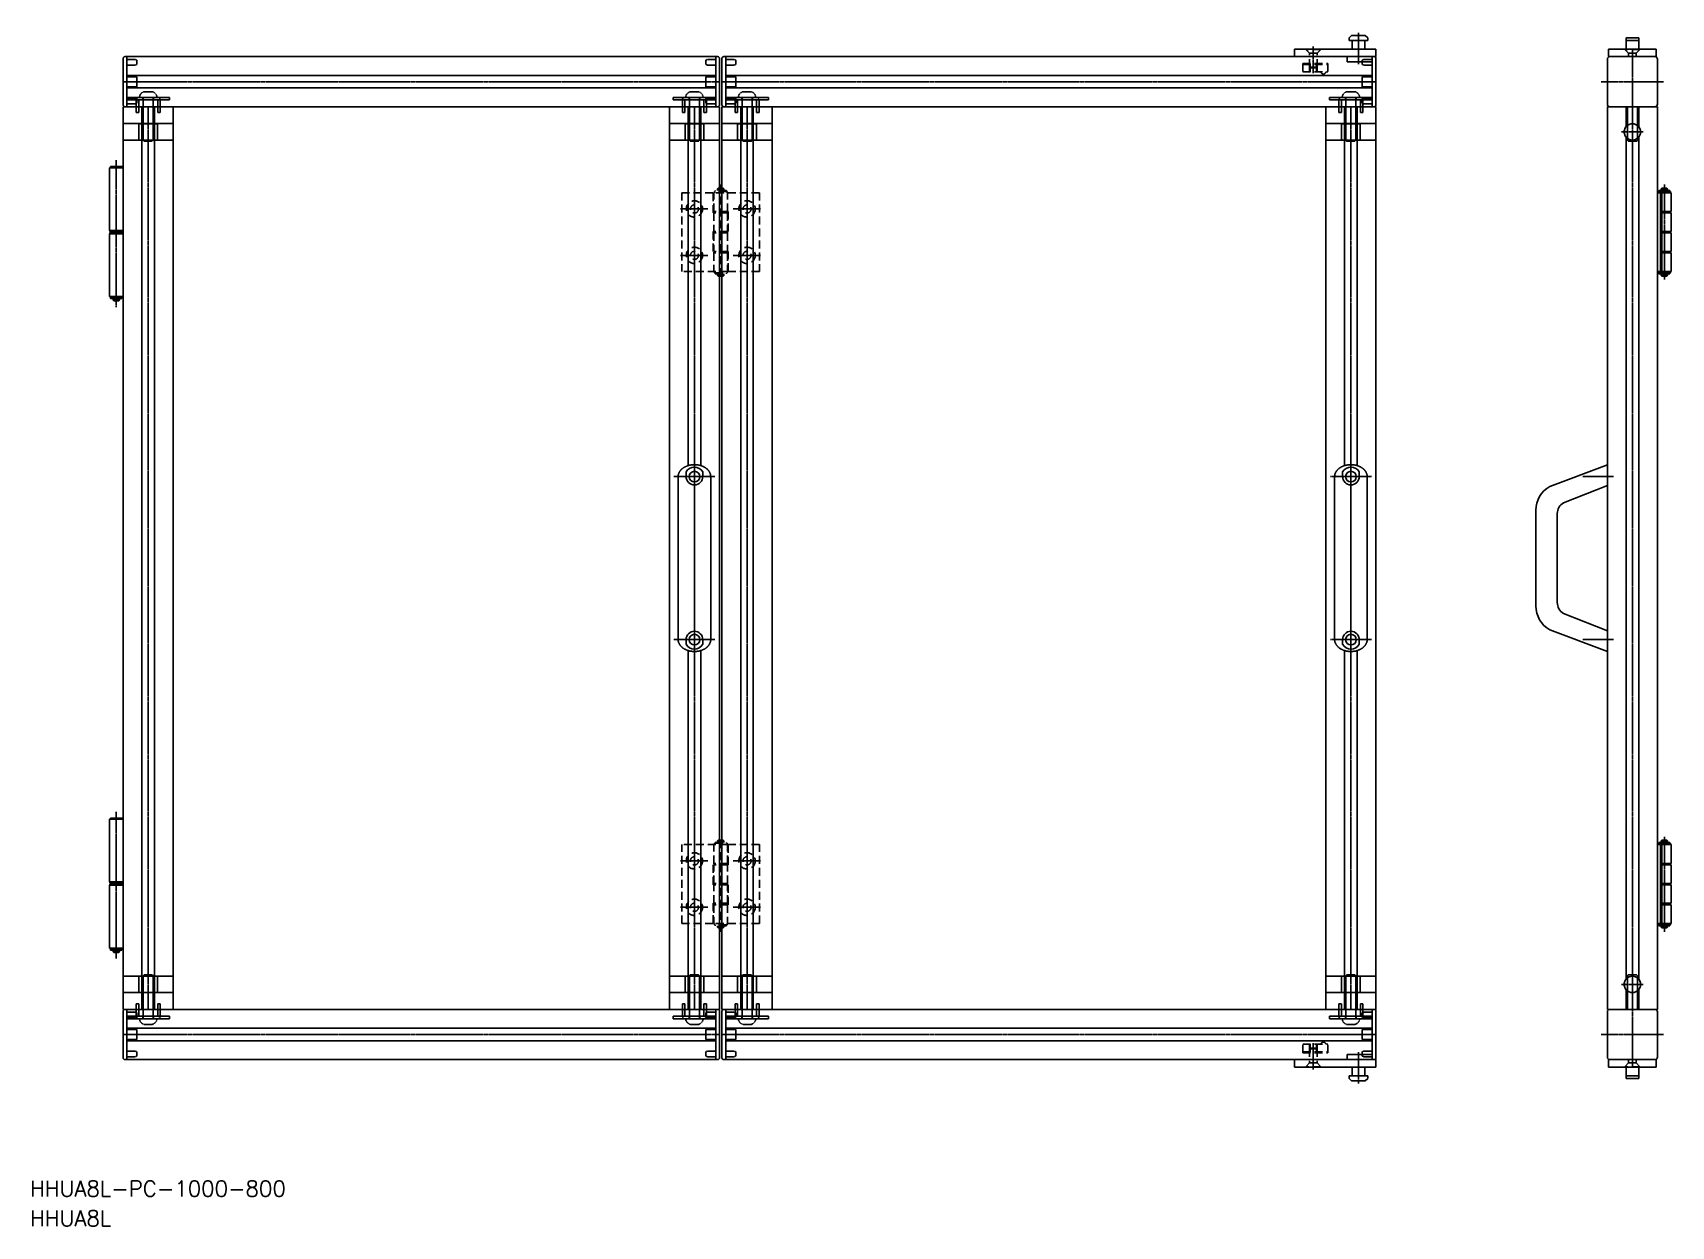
# Model space of a CAD drawing. Extents: x 15 to 1323, y 24 to 976.
import ezdxf

# ---------------------------------------------------------------- set-up
doc = ezdxf.new("R2010")
doc.units = 0
for name, pattern in [('CENTER', [2, 1.25, -0.25, 0.25, -0.25]), ('DASHED', [0.75, 0.5, -0.25]), ('HIDDEN', [9.525, 6.35, -3.175])]:
    doc.linetypes.add(name, pattern=pattern)
doc.layers.get('0').update_dxf_attribs({"linetype": 'CONTINUOUS'})
doc.layers.add('CENTER', color=1, linetype='CENTER')
doc.styles.get("Standard").update_dxf_attribs({"font": 'txt.shx', "bigfont": 'extfont2.shx'})

msp = doc.modelspace()

# ---------------------------------------------------------------- texts
at = {"color": 7, "linetype": 'CONTINUOUS'}
for s, p in [('HHUA8L-PC-1000-800', (12.6, 47.7)), ('HHUA8L', (12.6, 24))]:
    msp.add_text(s, height=12.5, dxfattribs=at).set_placement(p)

# ---------------------------------------------------------------- linework, layer by layer
at = {"color": 7, "linetype": 'CONTINUOUS'}
for p, q in [((1067.4, 973.9), (1065.4, 971.9)), ((1065.4, 969.9), (1065.4, 971.9)), ((1065.4, 969.9), (1067.9, 969.9)), ((1078.4, 973.9), (1067.4, 973.9)), ((1067.9, 962.9), (1067.9, 969.9)), ((1077.9, 962.9), (1077.9, 969.9)), ((1077.9, 969.9), (1080.4, 969.9)), ((1078.4, 973.9), (1080.4, 971.9)), ((1080.4, 969.9), (1080.4, 971.9)), ((1286.6, 971.9), (1296.6, 971.9)), ((1286.6, 962.9), (1286.6, 971.9)), ((1286.6, 969.9), (1296.6, 969.9)), ((1296.6, 962.9), (1296.6, 971.9)), ((86.9, 918.4), (86.9, 955.4)), ((89.9, 956.9), (88.4, 956.9)), ((559.9, 956.9), (89.9, 956.9)), ((89.9, 956.9), (89.9, 916.9)), ((89.9, 916.9), (89.9, 956.9)), ((559.9, 916.9), (559.9, 956.9)), ((559.9, 956.9), (561.4, 956.9)), ((559.9, 916.9), (559.9, 956.9)), ((562.9, 918.4), (562.9, 955.4)), ((564.9, 918.4), (564.9, 955.4)), ((567.9, 956.9), (566.4, 956.9)), ((1083.9, 956.9), (567.9, 956.9)), ((567.9, 956.9), (567.9, 916.9)), ((567.9, 916.9), (567.9, 956.9)), ((1021.9, 962.9), (1086.9, 962.9)), ((1021.9, 962.9), (1021.9, 956.9)), ((1086.9, 956.9), (1021.9, 956.9)), ((1081.9, 962.9), (1073.9, 962.9)), ((1080.4, 962.9), (1075.4, 962.9)), ((1083.9, 916.9), (1083.9, 956.9)), ((1083.9, 956.9), (1085.4, 956.9)), ((1083.9, 916.9), (1083.9, 956.9)), ((1086.9, 962.9), (1086.9, 956.9)), ((1086.9, 918.4), (1086.9, 955.4)), ((1271.6, 954.9), (1271.6, 918.9)), ((1272.6, 956.9), (1272.6, 962.9)), ((1272.6, 962.9), (1310.6, 962.9)), ((1272.6, 956.9), (1310.6, 956.9)), ((1273.6, 956.9), (1309.6, 956.9)), ((1310.6, 956.9), (1310.6, 962.9)), ((1311.6, 954.9), (1311.6, 918.9)), ((89.9, 941.9), (559.9, 941.9)), ((567.9, 941.9), (1083.9, 941.9)), ((89.9, 931.9), (559.9, 931.9)), ((567.9, 931.9), (1083.9, 931.9)), ((86.9, 916.9), (86.9, 196.9)), ((126.9, 916.9), (86.9, 916.9)), ((89.9, 916.9), (88.4, 916.9)), ((89.9, 916.9), (559.9, 916.9)), ((101.9, 196.9), (101.9, 916.9)), ((111.9, 196.9), (111.9, 916.9)), ((126.9, 196.9), (126.9, 916.9)), ((522.9, 916.9), (522.9, 196.9)), ((562.9, 916.9), (522.9, 916.9)), ((537.9, 630.7), (537.9, 916.9)), ((547.9, 630.7), (547.9, 916.9)), ((559.9, 916.9), (561.4, 916.9)), ((562.9, 196.9), (562.9, 916.9)), ((564.9, 916.9), (564.9, 196.9)), ((604.9, 916.9), (564.9, 916.9)), ((567.9, 916.9), (566.4, 916.9)), ((567.9, 916.9), (1083.9, 916.9)), ((579.9, 196.9), (579.9, 916.9)), ((589.9, 196.9), (589.9, 916.9)), ((604.9, 196.9), (604.9, 916.9)), ((1046.9, 916.9), (1046.9, 196.9)), ((1086.9, 916.9), (1046.9, 916.9)), ((1061.9, 630.7), (1061.9, 916.9)), ((1071.9, 630.7), (1071.9, 916.9)), ((1083.9, 916.9), (1085.4, 916.9)), ((1086.9, 196.9), (1086.9, 916.9)), ((1271.6, 916.9), (1271.6, 196.9)), ((1311.6, 916.9), (1271.6, 916.9)), ((1273.6, 916.9), (1309.6, 916.9)), ((1286.6, 901.2), (1286.6, 916.9)), ((1296.6, 901.2), (1296.6, 916.9)), ((1311.6, 196.9), (1311.6, 916.9)), ((1286.6, 221.2), (1286.6, 892.7)), ((1296.6, 221.2), (1296.6, 892.7)), ((86.9, 868.3), (75.9, 868.3)), ((75.9, 868.3), (75.9, 818.3)), ((76.7, 868.3), (76.7, 869.3)), ((76.7, 869.3), (81.3, 869.3)), ((78.6, 869.3), (78.6, 868.3)), ((81.3, 868.3), (81.3, 869.3)), ((81.5, 868.3), (81.5, 869.3)), ((86.2, 869.3), (81.5, 869.3)), ((84.2, 869.3), (84.2, 868.3)), ((86.2, 868.3), (86.2, 869.3)), ((86.9, 868.3), (86.9, 818.3)), ((1321.6, 850.1), (1312.6, 850.1)), ((1312.6, 849.5), (1312.6, 850.1)), ((1315.1, 851.9), (1314.6, 851.4)), ((1314.6, 851.4), (1319.6, 851.4)), ((1314.6, 851.4), (1314.6, 850.1)), ((1315.1, 851.9), (1319.1, 851.9)), ((1319.1, 851.9), (1319.6, 851.4)), ((1319.6, 851.4), (1319.6, 850.1)), ((1321.6, 849.5), (1321.6, 850.1)), ((1322.6, 848.4), (1311.6, 848.4)), ((1311.6, 848.4), (1311.6, 785.4)), ((1322.1, 849.4), (1312.1, 849.4)), ((1312.1, 849.4), (1312.1, 848.4)), ((1321.6, 849.5), (1312.6, 849.5)), ((1314.1, 848.4), (1314.1, 785.4)), ((1315.1, 848.4), (1315.1, 785.4)), ((1322.1, 849.4), (1322.1, 848.4)), ((1322.6, 833.4), (1322.6, 848.4)), ((1322.6, 833.4), (1315.1, 833.4)), ((1322.1, 833.2), (1315.1, 833.2)), ((1322.6, 832.2), (1315.1, 832.2)), ((1322.1, 832.2), (1322.1, 833.2)), ((1322.6, 832.2), (1322.6, 817.4)), ((86.9, 818.3), (75.9, 818.3)), ((75.9, 815.6), (75.9, 765.6)), ((86.9, 815.6), (75.9, 815.6)), ((76.4, 818.3), (76.4, 817.3)), ((76.4, 817.3), (86.4, 817.3)), ((76.4, 816.6), (76.4, 815.6)), ((81.3, 816.6), (76.4, 816.6)), ((76.9, 817.3), (76.9, 816.7)), ((76.9, 817.3), (85.9, 817.3)), ((85.9, 816.7), (76.9, 816.7)), ((81.3, 818.3), (81.3, 817.3)), ((81.3, 816.6), (81.3, 815.6)), ((81.5, 818.3), (81.5, 817.3)), ((86.4, 816.6), (81.5, 816.6)), ((81.5, 816.6), (81.5, 815.6)), ((85.9, 817.3), (85.9, 816.7)), ((86.4, 818.3), (86.4, 817.3)), ((86.4, 816.6), (86.4, 815.6)), ((86.9, 815.6), (86.9, 765.6)), ((1322.6, 817.4), (1315.1, 817.4)), ((1322.6, 816.4), (1315.1, 816.4)), ((1322.1, 817.4), (1322.1, 816.4)), ((1322.6, 816.4), (1322.6, 801.6)), ((1322.6, 801.6), (1315.1, 801.6)), ((1322.1, 800.6), (1315.1, 800.6)), ((1322.6, 800.4), (1315.1, 800.4)), ((1322.1, 801.6), (1322.1, 800.6)), ((1322.6, 800.4), (1322.6, 785.4)), ((1322.6, 785.4), (1311.6, 785.4)), ((1312.1, 784.4), (1312.1, 785.4)), ((1322.1, 784.4), (1322.1, 785.4)), ((1312.1, 784.4), (1322.1, 784.4)), ((1312.6, 784.3), (1321.6, 784.3)), ((1312.6, 784.3), (1312.6, 783.7)), ((1312.6, 783.7), (1321.6, 783.7)), ((1314.6, 782.4), (1314.6, 783.7)), ((1315.1, 781.9), (1314.6, 782.4)), ((1319.6, 782.4), (1314.6, 782.4)), ((1319.1, 781.9), (1315.1, 781.9)), ((1319.1, 781.9), (1319.6, 782.4)), ((1319.6, 782.4), (1319.6, 783.7)), ((1321.6, 784.3), (1321.6, 783.7)), ((86.9, 765.6), (75.9, 765.6)), ((76.7, 765.6), (76.7, 764.6)), ((76.7, 764.6), (81.3, 764.6)), ((76.9, 764.5), (76.9, 763.9)), ((85.9, 764.5), (76.9, 764.5)), ((85.9, 763.9), (76.9, 763.9)), ((78.6, 764.6), (78.6, 765.6)), ((78.9, 763.9), (78.9, 762.6)), ((78.9, 762.6), (79.4, 762.1)), ((83.9, 762.6), (78.9, 762.6)), ((83.4, 762.1), (79.4, 762.1)), ((81.3, 765.6), (81.3, 764.6)), ((81.5, 765.6), (81.5, 764.6)), ((86.2, 764.6), (81.5, 764.6)), ((83.4, 762.1), (83.9, 762.6)), ((83.9, 763.9), (83.9, 762.6)), ((84.2, 764.6), (84.2, 765.6)), ((85.9, 764.5), (85.9, 763.9)), ((86.2, 765.6), (86.2, 764.6)), ((1225.6, 614.1), (1271.6, 631.4)), ((1271.6, 614.9), (1271.6, 631.4)), ((529.9, 491.9), (529.9, 621.9)), ((536.3, 621.9), (536.3, 625.6)), ((549.6, 621.9), (549.6, 625.6)), ((555.9, 621.9), (555.9, 491.9)), ((1053.9, 491.9), (1053.9, 621.9)), ((1060.3, 621.9), (1060.3, 625.6)), ((1073.6, 621.9), (1073.6, 625.6)), ((1079.9, 621.9), (1079.9, 491.9)), ((1236.6, 601.1), (1271.6, 614.9)), ((1214.6, 595.1), (1214.6, 518.8)), ((1231.6, 592.4), (1231.6, 521.5)), ((1236.6, 512.8), (1271.6, 498.9)), ((1225.6, 499.8), (1271.6, 482.4)), ((1271.6, 482.4), (1271.6, 498.9)), ((536.3, 491.9), (536.3, 488.2)), ((549.6, 491.9), (549.6, 488.2)), ((1060.3, 491.9), (1060.3, 488.2)), ((1073.6, 491.9), (1073.6, 488.2)), ((537.9, 196.9), (537.9, 483.2)), ((547.9, 196.9), (547.9, 483.2)), ((1061.9, 196.9), (1061.9, 483.2)), ((1071.9, 196.9), (1071.9, 483.2)), ((86.9, 348.6), (75.9, 348.6)), ((75.9, 348.6), (75.9, 298.6)), ((76.7, 348.6), (76.7, 349.6)), ((76.7, 349.6), (81.3, 349.6)), ((78.6, 349.6), (78.6, 348.6)), ((81.3, 348.6), (81.3, 349.6)), ((81.5, 348.6), (81.5, 349.6)), ((86.2, 349.6), (81.5, 349.6)), ((84.2, 349.6), (84.2, 348.6)), ((86.2, 348.6), (86.2, 349.6)), ((86.9, 348.6), (86.9, 298.6)), ((1322.6, 328.4), (1311.6, 328.4)), ((1311.6, 265.4), (1311.6, 328.4)), ((1312.1, 329.4), (1322.1, 329.4)), ((1312.1, 329.4), (1312.1, 328.4)), ((1312.6, 330.1), (1321.6, 330.1)), ((1312.6, 329.5), (1312.6, 330.1)), ((1312.6, 329.5), (1321.6, 329.5)), ((1314.1, 265.4), (1314.1, 328.4)), ((1315.1, 331.9), (1314.6, 331.4)), ((1319.6, 331.4), (1314.6, 331.4)), ((1314.6, 331.4), (1314.6, 330.1)), ((1319.1, 331.9), (1315.1, 331.9)), ((1315.1, 265.4), (1315.1, 328.4)), ((1319.1, 331.9), (1319.6, 331.4)), ((1319.6, 331.4), (1319.6, 330.1)), ((1321.6, 329.5), (1321.6, 330.1)), ((1322.1, 329.4), (1322.1, 328.4)), ((1322.6, 313.4), (1322.6, 328.4)), ((1322.6, 313.4), (1315.1, 313.4)), ((1322.1, 313.2), (1315.1, 313.2)), ((1322.6, 312.2), (1315.1, 312.2)), ((1322.1, 312.2), (1322.1, 313.2)), ((1322.6, 297.4), (1322.6, 312.2)), ((86.9, 298.6), (75.9, 298.6)), ((75.9, 295.9), (75.9, 245.9)), ((86.9, 295.9), (75.9, 295.9)), ((76.4, 298.6), (76.4, 297.6)), ((76.4, 297.6), (86.4, 297.6)), ((76.4, 296.9), (76.4, 295.9)), ((81.3, 296.9), (76.4, 296.9)), ((76.9, 297.6), (76.9, 297)), ((76.9, 297.6), (85.9, 297.6)), ((85.9, 297), (76.9, 297)), ((81.3, 298.6), (81.3, 297.6)), ((81.3, 296.9), (81.3, 295.9)), ((81.5, 298.6), (81.5, 297.6)), ((86.4, 296.9), (81.5, 296.9)), ((81.5, 296.9), (81.5, 295.9)), ((85.9, 297.6), (85.9, 297)), ((86.4, 298.6), (86.4, 297.6)), ((86.4, 296.9), (86.4, 295.9)), ((86.9, 295.9), (86.9, 245.9)), ((1322.6, 297.4), (1315.1, 297.4)), ((1322.6, 296.4), (1315.1, 296.4)), ((1322.1, 296.4), (1322.1, 297.4)), ((1322.6, 281.6), (1322.6, 296.4)), ((1322.6, 281.6), (1315.1, 281.6)), ((1322.1, 280.6), (1315.1, 280.6)), ((1322.6, 280.4), (1315.1, 280.4)), ((1322.1, 281.6), (1322.1, 280.6)), ((1322.6, 280.4), (1322.6, 265.4)), ((1322.6, 265.4), (1311.6, 265.4)), ((1312.1, 264.4), (1312.1, 265.4)), ((1322.1, 264.4), (1312.1, 264.4)), ((1321.6, 264.3), (1312.6, 264.3)), ((1312.6, 264.3), (1312.6, 263.7)), ((1321.6, 263.7), (1312.6, 263.7)), ((1314.6, 262.4), (1314.6, 263.7)), ((1314.6, 262.4), (1319.6, 262.4)), ((1315.1, 261.9), (1314.6, 262.4)), ((1315.1, 261.9), (1319.1, 261.9)), ((1319.1, 261.9), (1319.6, 262.4)), ((1319.6, 262.4), (1319.6, 263.7)), ((1321.6, 264.3), (1321.6, 263.7)), ((1322.1, 264.4), (1322.1, 265.4)), ((86.9, 245.9), (75.9, 245.9)), ((76.7, 245.9), (76.7, 244.9)), ((76.7, 244.9), (81.3, 244.9)), ((76.9, 244.8), (76.9, 244.2)), ((85.9, 244.8), (76.9, 244.8)), ((85.9, 244.2), (76.9, 244.2)), ((78.6, 244.9), (78.6, 245.9)), ((78.9, 244.2), (78.9, 242.9)), ((78.9, 242.9), (79.4, 242.4)), ((83.9, 242.9), (78.9, 242.9)), ((83.4, 242.4), (79.4, 242.4)), ((81.3, 245.9), (81.3, 244.9)), ((81.5, 245.9), (81.5, 244.9)), ((86.2, 244.9), (81.5, 244.9)), ((83.4, 242.4), (83.9, 242.9)), ((83.9, 244.2), (83.9, 242.9)), ((84.2, 244.9), (84.2, 245.9)), ((85.9, 244.8), (85.9, 244.2)), ((86.2, 245.9), (86.2, 244.9)), ((1286.6, 212.7), (1286.6, 196.9)), ((1296.6, 212.7), (1296.6, 196.9)), ((126.9, 196.9), (86.9, 196.9)), ((89.9, 196.9), (88.4, 196.9)), ((89.9, 156.9), (89.9, 196.9)), ((89.9, 196.9), (559.9, 196.9)), ((89.9, 156.9), (89.9, 196.9)), ((562.9, 196.9), (522.9, 196.9)), ((559.9, 196.9), (559.9, 156.9)), ((559.9, 196.9), (561.4, 196.9)), ((559.9, 156.9), (559.9, 196.9)), ((564.9, 196.9), (604.9, 196.9)), ((567.9, 196.9), (566.4, 196.9)), ((567.9, 196.9), (1086.9, 196.9)), ((567.9, 156.9), (567.9, 196.9)), ((567.9, 156.9), (567.9, 196.9)), ((1086.9, 196.9), (1046.9, 196.9)), ((1083.9, 196.9), (1083.9, 156.9)), ((1083.9, 196.9), (1085.4, 196.9)), ((1083.9, 196.9), (1083.9, 156.9)), ((1311.6, 196.9), (1271.6, 196.9)), ((1273.6, 196.9), (1309.6, 196.9)), ((86.9, 158.4), (86.9, 195.4)), ((562.9, 158.4), (562.9, 195.4)), ((564.9, 158.4), (564.9, 195.4)), ((1086.9, 195.4), (1086.9, 158.4)), ((1271.6, 158.9), (1271.6, 194.9)), ((1311.6, 158.9), (1311.6, 194.9)), ((89.9, 181.9), (559.9, 181.9)), ((89.9, 171.9), (559.9, 171.9)), ((567.9, 181.9), (1083.9, 181.9)), ((567.9, 171.9), (1083.9, 171.9)), ((89.9, 156.9), (88.4, 156.9)), ((559.9, 156.9), (89.9, 156.9)), ((559.9, 156.9), (561.4, 156.9)), ((567.9, 156.9), (566.4, 156.9)), ((1086.9, 156.9), (567.9, 156.9)), ((1086.9, 156.9), (1021.9, 156.9)), ((1021.9, 150.9), (1021.9, 156.9)), ((1021.9, 150.9), (1086.9, 150.9)), ((1065.4, 143.9), (1065.4, 141.9)), ((1065.4, 143.9), (1067.9, 143.9)), ((1067.9, 150.9), (1067.9, 143.9)), ((1081.9, 150.9), (1073.9, 150.9)), ((1080.4, 150.9), (1075.4, 150.9)), ((1077.9, 150.9), (1077.9, 143.9)), ((1077.9, 143.9), (1080.4, 143.9)), ((1080.4, 143.9), (1080.4, 141.9)), ((1083.9, 156.9), (1085.4, 156.9)), ((1086.9, 150.9), (1086.9, 156.9)), ((1272.6, 156.9), (1272.6, 150.9)), ((1272.6, 156.9), (1310.6, 156.9)), ((1272.6, 150.9), (1310.6, 150.9)), ((1273.6, 156.9), (1309.6, 156.9)), ((1286.6, 150.9), (1286.6, 141.9)), ((1286.6, 143.9), (1296.6, 143.9)), ((1296.6, 150.9), (1296.6, 141.9)), ((1310.6, 156.9), (1310.6, 150.9)), ((1067.4, 139.9), (1065.4, 141.9)), ((1078.4, 139.9), (1067.4, 139.9)), ((1078.4, 139.9), (1080.4, 141.9)), ((1286.6, 141.9), (1296.6, 141.9))]:
    msp.add_line(p, q, dxfattribs=at)
at = {"color": 3, "linetype": 'DASHED'}
for p, q in [((1077.9, 969.9), (1067.9, 969.9)), ((1063.9, 952.9), (1063.9, 956.9)), ((1083.9, 952.9), (1083.9, 956.9)), ((96.4, 954.7), (89.9, 954.7)), ((96.4, 950.2), (89.9, 950.2)), ((97.9, 954.2), (96.4, 954.7)), ((96.4, 950.2), (97.9, 950.7)), ((97.9, 950.7), (97.9, 954.2)), ((551.9, 954.2), (553.4, 954.7)), ((551.9, 950.7), (551.9, 954.2)), ((553.4, 950.2), (551.9, 950.7)), ((553.4, 954.7), (559.9, 954.7)), ((553.4, 950.2), (559.9, 950.2)), ((574.4, 954.7), (567.9, 954.7)), ((574.4, 950.2), (567.9, 950.2)), ((575.9, 954.2), (574.4, 954.7)), ((574.4, 950.2), (575.9, 950.7)), ((575.9, 950.7), (575.9, 954.2)), ((1063.9, 952.9), (1083.9, 952.9)), ((1075.9, 954.2), (1077.4, 954.7)), ((1075.9, 950.7), (1075.9, 954.2)), ((1077.4, 950.2), (1075.9, 950.7)), ((1077.4, 954.7), (1083.9, 954.7)), ((1077.4, 950.2), (1083.9, 950.2)), ((97.9, 940.9), (89.9, 940.9)), ((97.9, 932.9), (89.9, 932.9)), ((97.9, 932.9), (97.9, 940.9)), ((110.4, 928.8), (103.4, 928.8)), ((546.4, 928.8), (539.4, 928.8)), ((551.9, 940.9), (559.9, 940.9)), ((551.9, 932.9), (551.9, 940.9)), ((551.9, 932.9), (559.9, 932.9)), ((575.9, 940.9), (567.9, 940.9)), ((575.9, 932.9), (567.9, 932.9)), ((575.9, 932.9), (575.9, 940.9)), ((588.4, 928.8), (581.4, 928.8)), ((1070.4, 928.8), (1063.4, 928.8)), ((1075.9, 940.9), (1083.9, 940.9)), ((1075.9, 932.9), (1075.9, 940.9)), ((1075.9, 932.9), (1083.9, 932.9)), ((89.9, 924.4), (89.9, 922.4)), ((89.9, 924.4), (99.3, 924.4)), ((96.4, 923.7), (89.9, 923.7)), ((89.9, 922.4), (123.9, 922.4)), ((96.4, 919.2), (89.9, 919.2)), ((97.9, 923.2), (96.4, 923.7)), ((96.4, 919.2), (97.9, 919.7)), ((97.3, 912.4), (97.3, 922.4)), ((97.9, 919.7), (97.9, 923.2)), ((114.5, 924.4), (99.3, 924.4)), ((99.3, 912.4), (99.3, 922.4)), ((102.3, 924.4), (99.9, 924.4)), ((111.5, 924.4), (102.3, 924.4)), ((102.7, 922.4), (102.7, 924.4)), ((102.9, 923.8), (102.9, 890.1)), ((110.9, 923.8), (110.9, 890.1)), ((111.2, 922.4), (111.2, 924.4)), ((113.9, 924.4), (111.5, 924.4)), ((123.9, 924.4), (114.5, 924.4)), ((114.5, 912.4), (114.5, 922.4)), ((116.5, 912.4), (116.5, 922.4)), ((123.9, 922.4), (123.9, 924.4)), ((525.9, 924.4), (525.9, 922.4)), ((525.9, 924.4), (535.3, 924.4)), ((525.9, 922.4), (559.9, 922.4)), ((533.3, 912.4), (533.3, 922.4)), ((550.5, 924.4), (535.3, 924.4)), ((535.3, 912.4), (535.3, 922.4)), ((538.3, 924.4), (535.9, 924.4)), ((547.5, 924.4), (538.3, 924.4)), ((538.7, 922.4), (538.7, 924.4)), ((538.9, 923.8), (538.9, 890.1)), ((546.9, 923.8), (546.9, 890.1)), ((547.2, 922.4), (547.2, 924.4)), ((549.9, 924.4), (547.5, 924.4)), ((559.9, 924.4), (550.5, 924.4)), ((550.5, 912.4), (550.5, 922.4)), ((551.9, 923.2), (553.4, 923.7)), ((551.9, 919.7), (551.9, 923.2)), ((553.4, 919.2), (551.9, 919.7)), ((552.5, 912.4), (552.5, 922.4)), ((553.4, 923.7), (559.9, 923.7)), ((553.4, 919.2), (559.9, 919.2)), ((559.9, 922.4), (559.9, 924.4)), ((567.9, 924.4), (567.9, 922.4)), ((567.9, 924.4), (577.3, 924.4)), ((574.4, 923.7), (567.9, 923.7)), ((567.9, 922.4), (601.9, 922.4)), ((574.4, 919.2), (567.9, 919.2)), ((575.9, 923.2), (574.4, 923.7)), ((574.4, 919.2), (575.9, 919.7)), ((575.3, 912.4), (575.3, 922.4)), ((575.9, 919.7), (575.9, 923.2)), ((592.5, 924.4), (577.3, 924.4)), ((577.3, 912.4), (577.3, 922.4)), ((580.3, 924.4), (577.9, 924.4)), ((589.5, 924.4), (580.3, 924.4)), ((580.7, 922.4), (580.7, 924.4)), ((580.9, 923.8), (580.9, 890.1)), ((588.9, 923.8), (588.9, 890.1)), ((589.2, 922.4), (589.2, 924.4)), ((591.9, 924.4), (589.5, 924.4)), ((601.9, 924.4), (592.5, 924.4)), ((592.5, 912.4), (592.5, 922.4)), ((594.5, 912.4), (594.5, 922.4)), ((601.9, 922.4), (601.9, 924.4)), ((1049.9, 924.4), (1049.9, 922.4)), ((1049.9, 924.4), (1059.3, 924.4)), ((1049.9, 922.4), (1083.9, 922.4)), ((1057.3, 912.4), (1057.3, 922.4)), ((1074.5, 924.4), (1059.3, 924.4)), ((1059.3, 912.4), (1059.3, 922.4)), ((1062.3, 924.4), (1059.9, 924.4)), ((1071.5, 924.4), (1062.3, 924.4)), ((1062.7, 922.4), (1062.7, 924.4)), ((1062.9, 923.8), (1062.9, 890.1)), ((1070.9, 923.8), (1070.9, 890.1)), ((1071.2, 922.4), (1071.2, 924.4)), ((1073.9, 924.4), (1071.5, 924.4)), ((1083.9, 924.4), (1074.5, 924.4)), ((1074.5, 912.4), (1074.5, 922.4)), ((1075.9, 923.2), (1077.4, 923.7)), ((1075.9, 919.7), (1075.9, 923.2)), ((1077.4, 919.2), (1075.9, 919.7)), ((1076.5, 912.4), (1076.5, 922.4)), ((1077.4, 923.7), (1083.9, 923.7)), ((1077.4, 919.2), (1083.9, 919.2)), ((1083.9, 922.4), (1083.9, 924.4)), ((1287.6, 916.9), (1287.6, 890.1)), ((1295.6, 916.9), (1295.6, 890.1)), ((86.9, 903.5), (126.9, 903.5)), ((97.3, 912.4), (99.3, 912.4)), ((99.9, 903.4), (99.4, 902.9)), ((99.4, 890.9), (99.4, 902.9)), ((113.9, 903.4), (99.9, 903.4)), ((114.4, 902.9), (113.9, 903.4)), ((114.4, 890.9), (114.4, 902.9)), ((116.5, 912.4), (114.5, 912.4)), ((522.9, 903.5), (562.9, 903.5)), ((533.3, 912.4), (535.3, 912.4)), ((535.9, 903.4), (535.4, 902.9)), ((535.4, 890.9), (535.4, 902.9)), ((549.9, 903.4), (535.9, 903.4)), ((550.4, 902.9), (549.9, 903.4)), ((550.4, 890.9), (550.4, 902.9)), ((552.5, 912.4), (550.5, 912.4)), ((564.9, 903.5), (604.9, 903.5)), ((575.3, 912.4), (577.3, 912.4)), ((577.9, 903.4), (577.4, 902.9)), ((577.4, 890.9), (577.4, 902.9)), ((591.9, 903.4), (577.9, 903.4)), ((592.4, 902.9), (591.9, 903.4)), ((592.4, 890.9), (592.4, 902.9)), ((594.5, 912.4), (592.5, 912.4)), ((1046.9, 903.5), (1086.9, 903.5)), ((1057.3, 912.4), (1059.3, 912.4)), ((1059.9, 903.4), (1059.4, 902.9)), ((1059.4, 890.9), (1059.4, 902.9)), ((1073.9, 903.4), (1059.9, 903.4)), ((1074.4, 902.9), (1073.9, 903.4)), ((1074.4, 890.9), (1074.4, 902.9)), ((1076.5, 912.4), (1074.5, 912.4)), ((86.9, 890.4), (126.9, 890.4)), ((99.9, 890.4), (99.4, 890.9)), ((113.9, 890.4), (99.9, 890.4)), ((102.9, 890.1), (103.6, 889.4)), ((103.6, 889.4), (110.2, 889.4)), ((110.9, 890.1), (110.2, 889.4)), ((114.4, 890.9), (113.9, 890.4)), ((522.9, 890.4), (562.9, 890.4)), ((535.9, 890.4), (535.4, 890.9)), ((549.9, 890.4), (535.9, 890.4)), ((538.9, 890.1), (539.6, 889.4)), ((539.6, 889.4), (546.2, 889.4)), ((546.9, 890.1), (546.2, 889.4)), ((550.4, 890.9), (549.9, 890.4)), ((564.9, 890.4), (604.9, 890.4)), ((577.9, 890.4), (577.4, 890.9)), ((591.9, 890.4), (577.9, 890.4)), ((580.9, 890.1), (581.6, 889.4)), ((581.6, 889.4), (588.2, 889.4)), ((588.9, 890.1), (588.2, 889.4)), ((592.4, 890.9), (591.9, 890.4)), ((1046.9, 890.4), (1086.9, 890.4)), ((1059.9, 890.4), (1059.4, 890.9)), ((1073.9, 890.4), (1059.9, 890.4)), ((1062.9, 890.1), (1063.6, 889.4)), ((1063.6, 889.4), (1070.2, 889.4)), ((1070.9, 890.1), (1070.2, 889.4)), ((1074.4, 890.9), (1073.9, 890.4)), ((1287.6, 890.1), (1288.3, 889.4)), ((1288.3, 889.4), (1294.9, 889.4)), ((1295.6, 890.1), (1294.9, 889.4)), ((86.9, 223.5), (126.9, 223.5)), ((99.9, 223.4), (99.4, 222.9)), ((99.4, 222.9), (99.4, 210.9)), ((113.9, 223.4), (99.9, 223.4)), ((102.9, 223.8), (103.6, 224.4)), ((102.9, 190), (102.9, 223.8)), ((103.6, 224.4), (110.2, 224.4)), ((110.9, 223.8), (110.2, 224.4)), ((110.9, 190), (110.9, 223.8)), ((114.4, 222.9), (113.9, 223.4)), ((114.4, 222.9), (114.4, 210.9)), ((522.9, 223.5), (562.9, 223.5)), ((535.9, 223.4), (535.4, 222.9)), ((535.4, 222.9), (535.4, 210.9)), ((549.9, 223.4), (535.9, 223.4)), ((538.9, 223.8), (539.6, 224.4)), ((538.9, 190), (538.9, 223.8)), ((539.6, 224.4), (546.2, 224.4)), ((546.9, 223.8), (546.2, 224.4)), ((546.9, 190), (546.9, 223.8)), ((550.4, 222.9), (549.9, 223.4)), ((550.4, 222.9), (550.4, 210.9)), ((564.9, 223.5), (604.9, 223.5)), ((577.9, 223.4), (577.4, 222.9)), ((577.4, 222.9), (577.4, 210.9)), ((591.9, 223.4), (577.9, 223.4)), ((580.9, 223.8), (581.6, 224.4)), ((580.9, 190), (580.9, 223.8)), ((581.6, 224.4), (588.2, 224.4)), ((588.9, 223.8), (588.2, 224.4)), ((588.9, 190), (588.9, 223.8)), ((592.4, 222.9), (591.9, 223.4)), ((592.4, 222.9), (592.4, 210.9)), ((1046.9, 223.5), (1086.9, 223.5)), ((1059.9, 223.4), (1059.4, 222.9)), ((1059.4, 222.9), (1059.4, 210.9)), ((1073.9, 223.4), (1059.9, 223.4)), ((1062.9, 223.8), (1063.6, 224.4)), ((1062.9, 190), (1062.9, 223.8)), ((1063.6, 224.4), (1070.2, 224.4)), ((1070.9, 223.8), (1070.2, 224.4)), ((1070.9, 190), (1070.9, 223.8)), ((1074.4, 222.9), (1073.9, 223.4)), ((1074.4, 222.9), (1074.4, 210.9)), ((1287.6, 223.8), (1288.3, 224.4)), ((1287.6, 196.9), (1287.6, 223.8)), ((1288.3, 224.4), (1294.9, 224.4)), ((1295.6, 223.8), (1294.9, 224.4)), ((1295.6, 196.9), (1295.6, 223.8)), ((86.9, 210.4), (126.9, 210.4)), ((99.9, 210.4), (99.4, 210.9)), ((113.9, 210.4), (99.9, 210.4)), ((114.4, 210.9), (113.9, 210.4)), ((522.9, 210.4), (562.9, 210.4)), ((535.9, 210.4), (535.4, 210.9)), ((549.9, 210.4), (535.9, 210.4)), ((550.4, 210.9), (549.9, 210.4)), ((564.9, 210.4), (604.9, 210.4)), ((577.9, 210.4), (577.4, 210.9)), ((591.9, 210.4), (577.9, 210.4)), ((592.4, 210.9), (591.9, 210.4)), ((1046.9, 210.4), (1086.9, 210.4)), ((1059.9, 210.4), (1059.4, 210.9)), ((1073.9, 210.4), (1059.9, 210.4)), ((1074.4, 210.9), (1073.9, 210.4)), ((97.3, 201.4), (97.3, 191.4)), ((97.3, 201.4), (99.3, 201.4)), ((99.3, 201.4), (99.3, 191.4)), ((114.5, 201.4), (114.5, 191.4)), ((116.5, 201.4), (114.5, 201.4)), ((116.5, 201.4), (116.5, 191.4)), ((533.3, 201.4), (533.3, 191.4)), ((533.3, 201.4), (535.3, 201.4)), ((535.3, 201.4), (535.3, 191.4)), ((550.5, 201.4), (550.5, 191.4)), ((552.5, 201.4), (550.5, 201.4)), ((552.5, 201.4), (552.5, 191.4)), ((575.3, 201.4), (575.3, 191.4)), ((575.3, 201.4), (577.3, 201.4)), ((577.3, 201.4), (577.3, 191.4)), ((592.5, 201.4), (592.5, 191.4)), ((594.5, 201.4), (592.5, 201.4)), ((594.5, 201.4), (594.5, 191.4)), ((1057.3, 201.4), (1057.3, 191.4)), ((1057.3, 201.4), (1059.3, 201.4)), ((1059.3, 201.4), (1059.3, 191.4)), ((1074.5, 201.4), (1074.5, 191.4)), ((1076.5, 201.4), (1074.5, 201.4)), ((1076.5, 201.4), (1076.5, 191.4)), ((96.4, 194.7), (89.9, 194.7)), ((89.9, 189.4), (89.9, 191.4)), ((89.9, 191.4), (123.9, 191.4)), ((96.4, 190.2), (89.9, 190.2)), ((89.9, 189.4), (99.3, 189.4)), ((97.9, 194.2), (96.4, 194.7)), ((96.4, 190.2), (97.9, 190.7)), ((97.9, 190.7), (97.9, 194.2)), ((114.5, 189.4), (99.3, 189.4)), ((102.3, 189.4), (99.9, 189.4)), ((111.5, 189.4), (102.3, 189.4)), ((102.7, 191.4), (102.7, 189.4)), ((110.4, 185), (103.4, 185)), ((111.2, 191.4), (111.2, 189.4)), ((113.9, 189.4), (111.5, 189.4)), ((123.9, 189.4), (114.5, 189.4)), ((123.9, 191.4), (123.9, 189.4)), ((525.9, 189.4), (525.9, 191.4)), ((525.9, 191.4), (559.9, 191.4)), ((525.9, 189.4), (535.3, 189.4)), ((550.5, 189.4), (535.3, 189.4)), ((538.3, 189.4), (535.9, 189.4)), ((547.5, 189.4), (538.3, 189.4)), ((538.7, 191.4), (538.7, 189.4)), ((546.4, 185), (539.4, 185)), ((547.2, 191.4), (547.2, 189.4)), ((549.9, 189.4), (547.5, 189.4)), ((559.9, 189.4), (550.5, 189.4)), ((551.9, 194.2), (553.4, 194.7)), ((551.9, 190.7), (551.9, 194.2)), ((553.4, 190.2), (551.9, 190.7)), ((553.4, 194.7), (559.9, 194.7)), ((553.4, 190.2), (559.9, 190.2)), ((559.9, 191.4), (559.9, 189.4)), ((574.4, 194.7), (567.9, 194.7)), ((567.9, 189.4), (567.9, 191.4)), ((567.9, 191.4), (601.9, 191.4)), ((574.4, 190.2), (567.9, 190.2)), ((567.9, 189.4), (577.3, 189.4)), ((575.9, 194.2), (574.4, 194.7)), ((574.4, 190.2), (575.9, 190.7)), ((575.9, 190.7), (575.9, 194.2)), ((592.5, 189.4), (577.3, 189.4)), ((580.3, 189.4), (577.9, 189.4)), ((589.5, 189.4), (580.3, 189.4)), ((580.7, 191.4), (580.7, 189.4)), ((588.4, 185), (581.4, 185)), ((589.2, 191.4), (589.2, 189.4)), ((591.9, 189.4), (589.5, 189.4)), ((601.9, 189.4), (592.5, 189.4)), ((601.9, 191.4), (601.9, 189.4)), ((1049.9, 189.4), (1049.9, 191.4)), ((1049.9, 191.4), (1083.9, 191.4)), ((1049.9, 189.4), (1059.3, 189.4)), ((1074.5, 189.4), (1059.3, 189.4)), ((1062.3, 189.4), (1059.9, 189.4)), ((1071.5, 189.4), (1062.3, 189.4)), ((1062.7, 191.4), (1062.7, 189.4)), ((1070.4, 185), (1063.4, 185)), ((1071.2, 191.4), (1071.2, 189.4)), ((1073.9, 189.4), (1071.5, 189.4)), ((1083.9, 189.4), (1074.5, 189.4)), ((1077.4, 194.7), (1075.9, 194.2)), ((1075.9, 194.2), (1075.9, 190.7)), ((1075.9, 190.7), (1077.4, 190.2)), ((1077.4, 194.7), (1083.9, 194.7)), ((1077.4, 190.2), (1083.9, 190.2)), ((1083.9, 191.4), (1083.9, 189.4)), ((97.9, 180.9), (89.9, 180.9)), ((97.9, 172.9), (89.9, 172.9)), ((97.9, 172.9), (97.9, 180.9)), ((551.9, 180.9), (559.9, 180.9)), ((551.9, 172.9), (551.9, 180.9)), ((551.9, 172.9), (559.9, 172.9)), ((575.9, 180.9), (567.9, 180.9)), ((575.9, 172.9), (567.9, 172.9)), ((575.9, 172.9), (575.9, 180.9)), ((1075.9, 180.9), (1083.9, 180.9)), ((1075.9, 180.9), (1075.9, 172.9)), ((1075.9, 172.9), (1083.9, 172.9)), ((96.4, 163.7), (89.9, 163.7)), ((96.4, 159.2), (89.9, 159.2)), ((97.9, 163.2), (96.4, 163.7)), ((96.4, 159.2), (97.9, 159.7)), ((97.9, 159.7), (97.9, 163.2)), ((551.9, 163.2), (553.4, 163.7)), ((551.9, 159.7), (551.9, 163.2)), ((553.4, 159.2), (551.9, 159.7)), ((553.4, 163.7), (559.9, 163.7)), ((553.4, 159.2), (559.9, 159.2)), ((574.4, 163.7), (567.9, 163.7)), ((574.4, 159.2), (567.9, 159.2)), ((575.9, 163.2), (574.4, 163.7)), ((574.4, 159.2), (575.9, 159.7)), ((575.9, 159.7), (575.9, 163.2)), ((1063.9, 160.9), (1083.9, 160.9)), ((1063.9, 160.9), (1063.9, 156.9)), ((1077.4, 163.7), (1075.9, 163.2)), ((1075.9, 163.2), (1075.9, 159.7)), ((1075.9, 159.7), (1077.4, 159.2)), ((1077.4, 163.7), (1083.9, 163.7)), ((1077.4, 159.2), (1083.9, 159.2)), ((1083.9, 160.9), (1083.9, 156.9)), ((1077.9, 143.9), (1067.9, 143.9))]:
    msp.add_line(p, q, dxfattribs=at)
at = {"color": 3, "linetype": 'HIDDEN'}
for p, q in [((1030.9, 962.9), (1030.9, 962.6)), ((1042.9, 962.9), (1030.9, 962.9)), ((1042.9, 962.6), (1030.9, 962.6)), ((1033.9, 959.6), (1030.9, 962.6)), ((1033.9, 948.5), (1033.9, 959.6)), ((1039.9, 959.6), (1033.9, 959.6)), ((1039.9, 959.6), (1042.9, 962.6)), ((1039.9, 948.5), (1039.9, 959.6)), ((1042.9, 962.9), (1042.9, 962.6)), ((1285.6, 962.9), (1285.6, 962.6)), ((1297.6, 962.9), (1285.6, 962.9)), ((1297.6, 962.6), (1285.6, 962.6)), ((1288.6, 959.6), (1285.6, 962.6)), ((1288.6, 956.9), (1288.6, 959.6)), ((1294.6, 959.6), (1288.6, 959.6)), ((1294.6, 959.6), (1297.6, 962.6)), ((1294.6, 956.9), (1294.6, 959.6)), ((1297.6, 962.9), (1297.6, 962.6)), ((1028.4, 951.4), (1028.4, 944.7)), ((1028.4, 951.4), (1048.4, 951.4)), ((1028.4, 950.7), (1048.4, 950.7)), ((1028.4, 944.7), (1048.4, 944.7)), ((1033.9, 944.7), (1033.9, 951.4)), ((1033.9, 948.5), (1039.9, 948.5)), ((1034.4, 947.9), (1033.9, 948.5)), ((1034.4, 944.7), (1034.4, 951.4)), ((1034.4, 947.9), (1039.4, 947.9)), ((1039.4, 944.7), (1039.4, 951.4)), ((1039.4, 947.9), (1039.9, 948.5)), ((1039.9, 944.7), (1039.9, 951.4)), ((1048.4, 951.4), (1048.4, 944.7)), ((568.4, 850.1), (559.4, 850.1)), ((559.4, 849.5), (559.4, 850.1)), ((561.9, 851.9), (561.4, 851.4)), ((561.4, 851.4), (566.4, 851.4)), ((561.4, 851.4), (561.4, 850.1)), ((561.9, 851.9), (565.9, 851.9)), ((563.9, 854.9), (563.9, 778.9)), ((565.9, 851.9), (566.4, 851.4)), ((566.4, 851.4), (566.4, 850.1)), ((568.4, 849.5), (568.4, 850.1)), ((557.9, 848.4), (532.9, 848.4)), ((532.9, 848.4), (532.9, 785.4)), ((557.9, 832.2), (557.9, 848.4)), ((594.9, 848.4), (558.4, 848.4)), ((558.4, 833.4), (558.4, 848.4)), ((568.9, 849.4), (558.9, 849.4)), ((558.9, 849.4), (558.9, 848.4)), ((568.4, 849.5), (559.4, 849.5)), ((568.9, 849.4), (568.9, 848.4)), ((569.4, 833.4), (569.4, 848.4)), ((594.9, 848.4), (594.9, 785.4)), ((569.4, 832.2), (557.9, 832.2)), ((569.9, 833.4), (558.4, 833.4)), ((558.4, 832.2), (558.4, 817.4)), ((568.9, 833.2), (558.9, 833.2)), ((558.9, 832.2), (558.9, 833.2)), ((568.9, 832.2), (568.9, 833.2)), ((569.4, 832.2), (569.4, 817.4)), ((569.9, 833.4), (569.9, 816.4)), ((557.9, 817.4), (557.9, 800.4)), ((569.4, 817.4), (557.9, 817.4)), ((558.4, 816.4), (558.4, 801.6)), ((569.9, 816.4), (558.4, 816.4)), ((558.9, 817.4), (558.9, 816.4)), ((568.9, 817.4), (568.9, 816.4)), ((569.4, 816.4), (569.4, 801.6)), ((569.4, 800.4), (557.9, 800.4)), ((569.9, 801.6), (558.4, 801.6)), ((558.4, 800.4), (558.4, 785.4)), ((558.9, 800.6), (558.9, 801.6)), ((568.9, 800.6), (558.9, 800.6)), ((568.9, 801.6), (568.9, 800.6)), ((569.4, 800.4), (569.4, 785.4)), ((569.9, 801.6), (569.9, 785.4)), ((569.4, 785.4), (532.9, 785.4)), ((558.9, 784.4), (558.9, 785.4)), ((568.9, 784.4), (568.9, 785.4)), ((594.9, 785.4), (569.9, 785.4)), ((558.9, 784.4), (568.9, 784.4)), ((559.4, 784.3), (568.4, 784.3)), ((559.4, 784.3), (559.4, 783.7)), ((559.4, 783.7), (568.4, 783.7)), ((561.4, 782.4), (561.4, 783.7)), ((561.9, 781.9), (561.4, 782.4)), ((566.4, 782.4), (561.4, 782.4)), ((565.9, 781.9), (561.9, 781.9)), ((565.9, 781.9), (566.4, 782.4)), ((566.4, 782.4), (566.4, 783.7)), ((568.4, 784.3), (568.4, 783.7)), ((569.4, 328.4), (532.9, 328.4)), ((532.9, 265.4), (532.9, 328.4)), ((558.4, 313.4), (558.4, 328.4)), ((558.9, 329.4), (568.9, 329.4)), ((558.9, 329.4), (558.9, 328.4)), ((559.4, 330.1), (568.4, 330.1)), ((559.4, 329.5), (559.4, 330.1)), ((559.4, 329.5), (568.4, 329.5)), ((561.9, 331.9), (561.4, 331.4)), ((566.4, 331.4), (561.4, 331.4)), ((561.4, 331.4), (561.4, 330.1)), ((565.9, 331.9), (561.9, 331.9)), ((563.9, 258.9), (563.9, 334.9)), ((565.9, 331.9), (566.4, 331.4)), ((566.4, 331.4), (566.4, 330.1)), ((568.4, 329.5), (568.4, 330.1)), ((568.9, 329.4), (568.9, 328.4)), ((569.4, 313.4), (569.4, 328.4)), ((569.9, 312.2), (569.9, 328.4)), ((594.9, 328.4), (569.9, 328.4)), ((594.9, 265.4), (594.9, 328.4)), ((557.9, 296.4), (557.9, 313.4)), ((569.4, 313.4), (557.9, 313.4)), ((558.4, 297.4), (558.4, 312.2)), ((569.9, 312.2), (558.4, 312.2)), ((568.9, 313.2), (558.9, 313.2)), ((558.9, 313.2), (558.9, 312.2)), ((568.9, 312.2), (568.9, 313.2)), ((569.4, 297.4), (569.4, 312.2)), ((569.4, 296.4), (557.9, 296.4)), ((569.9, 297.4), (558.4, 297.4)), ((558.4, 281.6), (558.4, 296.4)), ((558.9, 296.4), (558.9, 297.4)), ((568.9, 296.4), (568.9, 297.4)), ((569.4, 281.6), (569.4, 296.4)), ((569.9, 280.4), (569.9, 297.4)), ((557.9, 281.6), (557.9, 265.4)), ((569.4, 281.6), (557.9, 281.6)), ((558.4, 280.4), (558.4, 265.4)), ((569.9, 280.4), (558.4, 280.4)), ((558.9, 281.6), (558.9, 280.6)), ((568.9, 280.6), (558.9, 280.6)), ((568.9, 281.6), (568.9, 280.6)), ((569.4, 280.4), (569.4, 265.4)), ((557.9, 265.4), (532.9, 265.4)), ((594.9, 265.4), (558.4, 265.4)), ((558.9, 264.4), (558.9, 265.4)), ((568.9, 264.4), (558.9, 264.4)), ((568.4, 264.3), (559.4, 264.3)), ((559.4, 264.3), (559.4, 263.7)), ((568.4, 263.7), (559.4, 263.7)), ((561.4, 262.4), (561.4, 263.7)), ((561.4, 262.4), (566.4, 262.4)), ((561.9, 261.9), (561.4, 262.4)), ((561.9, 261.9), (565.9, 261.9)), ((565.9, 261.9), (566.4, 262.4)), ((566.4, 262.4), (566.4, 263.7)), ((568.4, 264.3), (568.4, 263.7)), ((568.9, 264.4), (568.9, 265.4)), ((1028.4, 162.4), (1028.4, 169.1)), ((1028.4, 169.1), (1048.4, 169.1)), ((1028.4, 163.1), (1048.4, 163.1)), ((1028.4, 162.4), (1048.4, 162.4)), ((1033.9, 169.1), (1033.9, 162.4)), ((1034.4, 165.9), (1033.9, 165.4)), ((1033.9, 165.4), (1033.9, 154.2)), ((1033.9, 165.4), (1039.9, 165.4)), ((1034.4, 169.1), (1034.4, 162.4)), ((1034.4, 165.9), (1039.4, 165.9)), ((1039.4, 169.1), (1039.4, 162.4)), ((1039.4, 165.9), (1039.9, 165.4)), ((1039.9, 169.1), (1039.9, 162.4)), ((1039.9, 165.4), (1039.9, 154.2)), ((1048.4, 162.4), (1048.4, 169.1)), ((1033.9, 154.2), (1030.9, 151.2)), ((1030.9, 150.9), (1030.9, 151.2)), ((1042.9, 151.2), (1030.9, 151.2)), ((1042.9, 150.9), (1030.9, 150.9)), ((1039.9, 154.2), (1033.9, 154.2)), ((1039.9, 154.2), (1042.9, 151.2)), ((1042.9, 150.9), (1042.9, 151.2)), ((1288.6, 154.2), (1285.6, 151.2)), ((1285.6, 150.9), (1285.6, 151.2)), ((1297.6, 151.2), (1285.6, 151.2)), ((1297.6, 150.9), (1285.6, 150.9)), ((1288.6, 156.9), (1288.6, 154.2)), ((1294.6, 154.2), (1288.6, 154.2)), ((1294.6, 156.9), (1294.6, 154.2)), ((1294.6, 154.2), (1297.6, 151.2)), ((1297.6, 150.9), (1297.6, 151.2))]:
    msp.add_line(p, q, dxfattribs=at)
at = {"color": 1, "linetype": 'CENTER'}
for p, q in [((81.4, 874.3), (81.4, 757.1)), ((1317.1, 854.9), (1317.1, 778.9)), ((81.4, 354.6), (81.4, 237.4)), ((1317.1, 258.9), (1317.1, 334.9))]:
    msp.add_line(p, q, dxfattribs=at)
at = {"color": 7, "linetype": 'CONTINUOUS'}
for points in [[(555.9, 621.9, 0), (555.9, 622.2, 0), (555.9, 622.4, 0), (555.9, 622.6, 0), (555.8, 622.9, 0), (555.8, 623.1, 0), (555.8, 623.3, 0), (555.7, 623.6, 0), (555.7, 623.8, 0), (555.6, 624, 0), (555.5, 624.2, 0), (555.4, 624.5, 0), (555.3, 624.7, 0), (555.2, 624.9, 0), (555.1, 625.1, 0), (555, 625.4, 0), (554.9, 625.6, 0), (554.8, 625.8, 0), (554.7, 626, 0), (554.5, 626.2, 0), (554.4, 626.4, 0), (554.2, 626.6, 0), (554.1, 626.8, 0), (553.9, 627, 0), (553.7, 627.2, 0), (553.5, 627.4, 0), (553.3, 627.6, 0), (553.2, 627.8, 0), (553, 628, 0), (552.7, 628.1, 0), (552.5, 628.3, 0), (552.3, 628.5, 0), (552.1, 628.7, 0), (551.9, 628.8, 0), (551.6, 629, 0), (551.4, 629.1, 0), (551.2, 629.3, 0), (550.9, 629.4, 0), (550.6, 629.6, 0), (550.4, 629.7, 0), (550.1, 629.8, 0), (549.9, 630, 0), (549.6, 630.1, 0), (549.3, 630.2, 0), (549, 630.3, 0), (548.8, 630.4, 0), (548.5, 630.5, 0), (548.2, 630.6, 0), (547.9, 630.7, 0), (547.6, 630.8, 0), (547.3, 630.9, 0), (547, 631, 0), (546.7, 631, 0), (546.4, 631.1, 0), (546.1, 631.1, 0), (545.8, 631.2, 0), (545.4, 631.3, 0), (545.1, 631.3, 0), (544.8, 631.3, 0), (544.5, 631.4, 0), (544.2, 631.4, 0), (543.9, 631.4, 0), (543.5, 631.4, 0), (543.2, 631.4, 0), (542.9, 631.4, 0), (542.6, 631.4, 0), (542.3, 631.4, 0), (542, 631.4, 0), (541.6, 631.4, 0), (541.3, 631.4, 0), (541, 631.3, 0), (540.7, 631.3, 0), (540.4, 631.3, 0), (540.1, 631.2, 0), (539.7, 631.1, 0), (539.4, 631.1, 0), (539.1, 631, 0), (538.8, 631, 0), (538.5, 630.9, 0), (538.2, 630.8, 0), (537.9, 630.7, 0), (537.6, 630.6, 0), (537.3, 630.5, 0), (537.1, 630.4, 0), (536.8, 630.3, 0), (536.5, 630.2, 0), (536.2, 630.1, 0), (536, 630, 0), (535.7, 629.8, 0), (535.4, 629.7, 0), (535.2, 629.6, 0), (534.9, 629.4, 0), (534.7, 629.3, 0), (534.4, 629.1, 0), (534.2, 629, 0), (533.9, 628.8, 0), (533.7, 628.7, 0), (533.5, 628.5, 0), (533.3, 628.3, 0), (533.1, 628.1, 0), (532.9, 628, 0), (532.7, 627.8, 0), (532.5, 627.6, 0), (532.3, 627.4, 0), (532.1, 627.2, 0), (531.9, 627, 0), (531.8, 626.8, 0), (531.6, 626.6, 0), (531.4, 626.4, 0), (531.3, 626.2, 0), (531.2, 626, 0), (531, 625.8, 0), (530.9, 625.6, 0), (530.8, 625.4, 0), (530.7, 625.1, 0), (530.6, 624.9, 0), (530.5, 624.7, 0), (530.4, 624.5, 0), (530.3, 624.2, 0), (530.2, 624, 0), (530.2, 623.8, 0), (530.1, 623.6, 0), (530, 623.3, 0), (530, 623.1, 0), (530, 622.9, 0), (529.9, 622.6, 0), (529.9, 622.4, 0), (529.9, 622.2, 0), (529.9, 621.9, 0)], [(1079.9, 621.9, 0), (1079.9, 622.2, 0), (1079.9, 622.4, 0), (1079.9, 622.6, 0), (1079.8, 622.9, 0), (1079.8, 623.1, 0), (1079.8, 623.3, 0), (1079.7, 623.6, 0), (1079.7, 623.8, 0), (1079.6, 624, 0), (1079.5, 624.2, 0), (1079.4, 624.5, 0), (1079.3, 624.7, 0), (1079.2, 624.9, 0), (1079.2, 625.1, 0), (1079, 625.4, 0), (1078.9, 625.6, 0), (1078.8, 625.8, 0), (1078.7, 626, 0), (1078.5, 626.2, 0), (1078.4, 626.4, 0), (1078.2, 626.6, 0), (1078.1, 626.8, 0), (1077.9, 627, 0), (1077.7, 627.2, 0), (1077.5, 627.4, 0), (1077.3, 627.6, 0), (1077.2, 627.8, 0), (1077, 628, 0), (1076.8, 628.1, 0), (1076.5, 628.3, 0), (1076.3, 628.5, 0), (1076.1, 628.7, 0), (1075.9, 628.8, 0), (1075.6, 629, 0), (1075.4, 629.1, 0), (1075.2, 629.3, 0), (1074.9, 629.4, 0), (1074.7, 629.6, 0), (1074.4, 629.7, 0), (1074.1, 629.8, 0), (1073.9, 630, 0), (1073.6, 630.1, 0), (1073.3, 630.2, 0), (1073, 630.3, 0), (1072.8, 630.4, 0), (1072.5, 630.5, 0), (1072.2, 630.6, 0), (1071.9, 630.7, 0), (1071.6, 630.8, 0), (1071.3, 630.9, 0), (1071, 631, 0), (1070.7, 631, 0), (1070.4, 631.1, 0), (1070.1, 631.1, 0), (1069.8, 631.2, 0), (1069.4, 631.3, 0), (1069.1, 631.3, 0), (1068.8, 631.3, 0), (1068.5, 631.4, 0), (1068.2, 631.4, 0), (1067.9, 631.4, 0), (1067.5, 631.4, 0), (1067.2, 631.4, 0), (1066.9, 631.4, 0), (1066.6, 631.4, 0), (1066.3, 631.4, 0), (1066, 631.4, 0), (1065.6, 631.4, 0), (1065.3, 631.4, 0), (1065, 631.3, 0), (1064.7, 631.3, 0), (1064.4, 631.3, 0), (1064.1, 631.2, 0), (1063.8, 631.1, 0), (1063.4, 631.1, 0), (1063.1, 631, 0), (1062.8, 631, 0), (1062.5, 630.9, 0), (1062.2, 630.8, 0), (1061.9, 630.7, 0), (1061.6, 630.6, 0), (1061.3, 630.5, 0), (1061.1, 630.4, 0), (1060.8, 630.3, 0), (1060.5, 630.2, 0), (1060.2, 630.1, 0), (1060, 630, 0), (1059.7, 629.8, 0), (1059.4, 629.7, 0), (1059.2, 629.6, 0), (1058.9, 629.4, 0), (1058.7, 629.3, 0), (1058.4, 629.1, 0), (1058.2, 629, 0), (1057.9, 628.8, 0), (1057.7, 628.7, 0), (1057.5, 628.5, 0), (1057.3, 628.3, 0), (1057.1, 628.1, 0), (1056.9, 628, 0), (1056.7, 627.8, 0), (1056.5, 627.6, 0), (1056.3, 627.4, 0), (1056.1, 627.2, 0), (1055.9, 627, 0), (1055.8, 626.8, 0), (1055.6, 626.6, 0), (1055.4, 626.4, 0), (1055.3, 626.2, 0), (1055.2, 626, 0), (1055, 625.8, 0), (1054.9, 625.6, 0), (1054.8, 625.4, 0), (1054.7, 625.1, 0), (1054.6, 624.9, 0), (1054.5, 624.7, 0), (1054.4, 624.5, 0), (1054.3, 624.2, 0), (1054.2, 624, 0), (1054.2, 623.8, 0), (1054.1, 623.6, 0), (1054, 623.3, 0), (1054, 623.1, 0), (1054, 622.9, 0), (1053.9, 622.6, 0), (1053.9, 622.4, 0), (1053.9, 622.2, 0), (1053.9, 621.9, 0)], [(529.9, 491.9, 0), (529.9, 491.7, 0), (529.9, 491.5, 0), (529.9, 491.2, 0), (530, 491, 0), (530, 490.8, 0), (530, 490.5, 0), (530.1, 490.3, 0), (530.2, 490.1, 0), (530.2, 489.9, 0), (530.3, 489.6, 0), (530.4, 489.4, 0), (530.5, 489.2, 0), (530.6, 489, 0), (530.7, 488.7, 0), (530.8, 488.5, 0), (530.9, 488.3, 0), (531, 488.1, 0), (531.2, 487.9, 0), (531.3, 487.7, 0), (531.4, 487.5, 0), (531.6, 487.3, 0), (531.8, 487, 0), (531.9, 486.9, 0), (532.1, 486.7, 0), (532.3, 486.5, 0), (532.5, 486.3, 0), (532.7, 486.1, 0), (532.9, 485.9, 0), (533.1, 485.7, 0), (533.3, 485.6, 0), (533.5, 485.4, 0), (533.7, 485.2, 0), (533.9, 485.1, 0), (534.2, 484.9, 0), (534.4, 484.7, 0), (534.7, 484.6, 0), (534.9, 484.4, 0), (535.2, 484.3, 0), (535.4, 484.2, 0), (535.7, 484, 0), (536, 483.9, 0), (536.2, 483.8, 0), (536.5, 483.7, 0), (536.8, 483.6, 0), (537.1, 483.4, 0), (537.3, 483.3, 0), (537.6, 483.2, 0), (537.9, 483.2, 0), (538.2, 483.1, 0), (538.5, 483, 0), (538.8, 482.9, 0), (539.1, 482.8, 0), (539.4, 482.8, 0), (539.7, 482.7, 0), (540.1, 482.7, 0), (540.4, 482.6, 0), (540.7, 482.6, 0), (541, 482.5, 0), (541.3, 482.5, 0), (541.6, 482.5, 0), (542, 482.5, 0), (542.3, 482.4, 0), (542.6, 482.4, 0), (542.9, 482.4, 0), (543.2, 482.4, 0), (543.5, 482.4, 0), (543.9, 482.5, 0), (544.2, 482.5, 0), (544.5, 482.5, 0), (544.8, 482.5, 0), (545.1, 482.6, 0), (545.4, 482.6, 0), (545.8, 482.7, 0), (546.1, 482.7, 0), (546.4, 482.8, 0), (546.7, 482.8, 0), (547, 482.9, 0), (547.3, 483, 0), (547.6, 483.1, 0), (547.9, 483.2, 0), (548.2, 483.2, 0), (548.5, 483.3, 0), (548.8, 483.4, 0), (549, 483.6, 0), (549.3, 483.7, 0), (549.6, 483.8, 0), (549.9, 483.9, 0), (550.1, 484, 0), (550.4, 484.2, 0), (550.6, 484.3, 0), (550.9, 484.4, 0), (551.2, 484.6, 0), (551.4, 484.7, 0), (551.6, 484.9, 0), (551.9, 485.1, 0), (552.1, 485.2, 0), (552.3, 485.4, 0), (552.5, 485.6, 0), (552.7, 485.7, 0), (553, 485.9, 0), (553.2, 486.1, 0), (553.3, 486.3, 0), (553.5, 486.5, 0), (553.7, 486.7, 0), (553.9, 486.9, 0), (554.1, 487, 0), (554.2, 487.3, 0), (554.4, 487.5, 0), (554.5, 487.7, 0), (554.7, 487.9, 0), (554.8, 488.1, 0), (554.9, 488.3, 0), (555, 488.5, 0), (555.1, 488.7, 0), (555.2, 489, 0), (555.3, 489.2, 0), (555.4, 489.4, 0), (555.5, 489.6, 0), (555.6, 489.9, 0), (555.7, 490.1, 0), (555.7, 490.3, 0), (555.8, 490.5, 0), (555.8, 490.8, 0), (555.8, 491, 0), (555.9, 491.2, 0), (555.9, 491.5, 0), (555.9, 491.7, 0), (555.9, 491.9, 0)], [(1053.9, 491.9, 0), (1053.9, 491.7, 0), (1053.9, 491.5, 0), (1053.9, 491.2, 0), (1054, 491, 0), (1054, 490.8, 0), (1054, 490.5, 0), (1054.1, 490.3, 0), (1054.2, 490.1, 0), (1054.2, 489.9, 0), (1054.3, 489.6, 0), (1054.4, 489.4, 0), (1054.5, 489.2, 0), (1054.6, 489, 0), (1054.7, 488.7, 0), (1054.8, 488.5, 0), (1054.9, 488.3, 0), (1055, 488.1, 0), (1055.2, 487.9, 0), (1055.3, 487.7, 0), (1055.4, 487.5, 0), (1055.6, 487.3, 0), (1055.8, 487, 0), (1055.9, 486.9, 0), (1056.1, 486.7, 0), (1056.3, 486.5, 0), (1056.5, 486.3, 0), (1056.7, 486.1, 0), (1056.9, 485.9, 0), (1057.1, 485.7, 0), (1057.3, 485.6, 0), (1057.5, 485.4, 0), (1057.7, 485.2, 0), (1057.9, 485.1, 0), (1058.2, 484.9, 0), (1058.4, 484.7, 0), (1058.7, 484.6, 0), (1058.9, 484.4, 0), (1059.2, 484.3, 0), (1059.4, 484.2, 0), (1059.7, 484, 0), (1060, 483.9, 0), (1060.2, 483.8, 0), (1060.5, 483.7, 0), (1060.8, 483.6, 0), (1061.1, 483.4, 0), (1061.3, 483.3, 0), (1061.6, 483.2, 0), (1061.9, 483.2, 0), (1062.2, 483.1, 0), (1062.5, 483, 0), (1062.8, 482.9, 0), (1063.1, 482.8, 0), (1063.4, 482.8, 0), (1063.8, 482.7, 0), (1064.1, 482.7, 0), (1064.4, 482.6, 0), (1064.7, 482.6, 0), (1065, 482.5, 0), (1065.3, 482.5, 0), (1065.6, 482.5, 0), (1066, 482.5, 0), (1066.3, 482.4, 0), (1066.6, 482.4, 0), (1066.9, 482.4, 0), (1067.2, 482.4, 0), (1067.5, 482.4, 0), (1067.9, 482.5, 0), (1068.2, 482.5, 0), (1068.5, 482.5, 0), (1068.8, 482.5, 0), (1069.1, 482.6, 0), (1069.4, 482.6, 0), (1069.8, 482.7, 0), (1070.1, 482.7, 0), (1070.4, 482.8, 0), (1070.7, 482.8, 0), (1071, 482.9, 0), (1071.3, 483, 0), (1071.6, 483.1, 0), (1071.9, 483.2, 0), (1072.2, 483.2, 0), (1072.5, 483.3, 0), (1072.8, 483.4, 0), (1073, 483.6, 0), (1073.3, 483.7, 0), (1073.6, 483.8, 0), (1073.9, 483.9, 0), (1074.1, 484, 0), (1074.4, 484.2, 0), (1074.7, 484.3, 0), (1074.9, 484.4, 0), (1075.2, 484.6, 0), (1075.4, 484.7, 0), (1075.6, 484.9, 0), (1075.9, 485.1, 0), (1076.1, 485.2, 0), (1076.3, 485.4, 0), (1076.5, 485.6, 0), (1076.8, 485.7, 0), (1077, 485.9, 0), (1077.2, 486.1, 0), (1077.3, 486.3, 0), (1077.5, 486.5, 0), (1077.7, 486.7, 0), (1077.9, 486.9, 0), (1078.1, 487, 0), (1078.2, 487.3, 0), (1078.4, 487.5, 0), (1078.5, 487.7, 0), (1078.7, 487.9, 0), (1078.8, 488.1, 0), (1078.9, 488.3, 0), (1079, 488.5, 0), (1079.2, 488.7, 0), (1079.2, 489, 0), (1079.3, 489.2, 0), (1079.4, 489.4, 0), (1079.5, 489.6, 0), (1079.6, 489.9, 0), (1079.7, 490.1, 0), (1079.7, 490.3, 0), (1079.8, 490.5, 0), (1079.8, 490.8, 0), (1079.8, 491, 0), (1079.9, 491.2, 0), (1079.9, 491.5, 0), (1079.9, 491.7, 0), (1079.9, 491.9, 0)]]:
    msp.add_polyline3d(points, dxfattribs=at)
for centre, radius in [((1291.6, 896.9), 6.5), ((542.9, 621.9), 4.25), ((1066.9, 621.9), 4.25), ((542.9, 491.9), 4.25), ((1066.9, 491.9), 4.25), ((1291.6, 216.9), 6.5)]:
    msp.add_circle(centre, radius, dxfattribs=at)
at = {"color": 3, "linetype": 'HIDDEN'}
for centre, radius in [((542.9, 835.4), 6.5), ((542.9, 835.4), 3.25), ((584.9, 835.4), 6.5), ((584.9, 835.4), 3.25), ((542.9, 798.4), 6.5), ((542.9, 798.4), 3.25), ((584.9, 798.4), 6.5), ((584.9, 798.4), 3.25), ((542.9, 315.4), 6.5), ((542.9, 315.4), 3.25), ((584.9, 315.4), 6.5), ((584.9, 315.4), 3.25), ((542.9, 278.4), 6.5), ((542.9, 278.4), 3.25), ((584.9, 278.4), 6.5), ((584.9, 278.4), 3.25)]:
    msp.add_circle(centre, radius, dxfattribs=at)
at = {"color": 7, "linetype": 'CONTINUOUS'}
for centre, radius, start, end in [((88.4, 955.4), 1.5, 90, 180), ((561.4, 955.4), 1.5, 0, 90), ((566.4, 955.4), 1.5, 90, 180), ((1085.4, 955.4), 1.5, 0, 90), ((1273.6, 954.9), 2, 90, 180), ((1309.6, 954.9), 2, 0, 90), ((88.4, 918.4), 1.5, 180, 270), ((561.4, 918.4), 1.5, 270, 0), ((566.4, 918.4), 1.5, 180, 270), ((1085.4, 918.4), 1.5, 270, 0), ((1273.6, 918.9), 2, 180, 270), ((1309.6, 918.9), 2, 270, 0), ((1291.6, 896.9), 6.55, 139.7612, 220.2388), ((1291.6, 896.9), 6.55, 319.7612, 40.2388), ((542.9, 621.9), 7.62, 29.1898, 150.8102), ((1066.9, 621.9), 7.62, 29.1898, 150.8102), ((542.9, 621.9), 6.65, 180, 0), ((1066.9, 621.9), 6.65, 180, 0), ((1236.6, 595.1), 22, 120, 180), ((1241.6, 592.4), 10, 120, 180), ((1236.6, 518.8), 22, 180, 240), ((1241.6, 521.5), 10, 180, 240), ((542.9, 491.9), 6.65, 0, 180), ((1066.9, 491.9), 6.65, 0, 180), ((542.9, 491.9), 7.62, 209.1898, 330.8102), ((1066.9, 491.9), 7.62, 209.1898, 330.8102), ((1291.6, 216.9), 6.55, 139.7612, 220.2388), ((1291.6, 216.9), 6.55, 319.7612, 40.2388), ((88.4, 195.4), 1.5, 90, 180), ((561.4, 195.4), 1.5, 0, 90), ((566.4, 195.4), 1.5, 90, 180), ((1085.4, 195.4), 1.5, 0, 90), ((1273.6, 194.9), 2, 90, 180), ((1309.6, 194.9), 2, 0, 90), ((88.4, 158.4), 1.5, 180, 270), ((561.4, 158.4), 1.5, 270, 0), ((566.4, 158.4), 1.5, 180, 270), ((1085.4, 158.4), 1.5, 270, 0), ((1273.6, 158.9), 2, 180, 270), ((1309.6, 158.9), 2, 270, 0)]:
    msp.add_arc(centre, radius, start, end, dxfattribs=at)
at = {"color": 3, "linetype": 'HIDDEN'}
for centre, start, end in [((1044.9, 945), 188.6269, 351.3731), ((1044.9, 168.8), 8.6269, 171.3731)]:
    msp.add_arc(centre, 2, start, end, dxfattribs=at)
at = {"color": 3, "linetype": 'DASHED'}
for centre, radius, start, end in [((104.9, 924.1), 5, 107.2893, 175.7093), ((108.9, 924.1), 5, 4.2907, 72.7107), ((540.9, 924.1), 5, 107.2893, 175.7093), ((544.9, 924.1), 5, 4.2907, 72.7107), ((582.9, 924.1), 5, 107.2893, 175.7093), ((586.9, 924.1), 5, 4.2907, 72.7107), ((1064.9, 924.1), 5, 107.2893, 175.7093), ((1068.9, 924.1), 5, 4.2907, 72.7107), ((99.3, 922.4), 2, 90, 180), ((102.3, 923.8), 0.6, 0, 90), ((111.5, 923.8), 0.6, 90, 180), ((114.5, 922.4), 2, 0, 90), ((535.3, 922.4), 2, 90, 180), ((538.3, 923.8), 0.6, 0, 90), ((547.5, 923.8), 0.6, 90, 180), ((550.5, 922.4), 2, 0, 90), ((577.3, 922.4), 2, 90, 180), ((580.3, 923.8), 0.6, 0, 90), ((589.5, 923.8), 0.6, 90, 180), ((592.5, 922.4), 2, 0, 90), ((1059.3, 922.4), 2, 90, 180), ((1062.3, 923.8), 0.6, 0, 90), ((1071.5, 923.8), 0.6, 90, 180), ((1074.5, 922.4), 2, 0, 90), ((99.3, 191.4), 2, 180, 270), ((104.9, 189.8), 5, 184.2907, 252.7107), ((102.3, 190), 0.6, 270, 0), ((108.9, 189.8), 5, 287.2893, 355.7093), ((111.5, 190), 0.6, 180, 270), ((114.5, 191.4), 2, 270, 0), ((535.3, 191.4), 2, 180, 270), ((540.9, 189.8), 5, 184.2907, 252.7107), ((538.3, 190), 0.6, 270, 0), ((544.9, 189.8), 5, 287.2893, 355.7093), ((547.5, 190), 0.6, 180, 270), ((550.5, 191.4), 2, 270, 0), ((577.3, 191.4), 2, 180, 270), ((582.9, 189.8), 5, 184.2907, 252.7107), ((580.3, 190), 0.6, 270, 0), ((586.9, 189.8), 5, 287.2893, 355.7093), ((589.5, 190), 0.6, 180, 270), ((592.5, 191.4), 2, 270, 0), ((1059.3, 191.4), 2, 180, 270), ((1064.9, 189.8), 5, 184.2907, 252.7107), ((1062.3, 190), 0.6, 270, 0), ((1068.9, 189.8), 5, 287.2893, 355.7093), ((1071.5, 190), 0.6, 180, 270), ((1074.5, 191.4), 2, 270, 0)]:
    msp.add_arc(centre, radius, start, end, dxfattribs=at)
at = {"layer": 'CENTER', "color": 1, "linetype": 'CENTER'}
for p, q in [((1072.9, 950.9), (1072.9, 975.9)), ((1036.9, 964.9), (1036.9, 954.9)), ((1036.9, 947), (1036.9, 964.4)), ((1291.6, 961.9), (1291.6, 911.9)), ((1036.9, 952.4), (1036.9, 943.7)), ((86.9, 936.9), (562.9, 936.9)), ((564.9, 936.9), (1086.9, 936.9)), ((1266.6, 936.9), (1316.6, 936.9)), ((106.9, 196.9), (106.9, 916.9)), ((542.9, 196.9), (542.9, 916.9)), ((584.9, 196.9), (584.9, 916.9)), ((1066.9, 196.9), (1066.9, 916.9)), ((1291.6, 196.9), (1291.6, 916.9)), ((1300.1, 896.9), (1283, 896.9)), ((542.9, 846.4), (542.9, 824.4)), ((584.9, 846.4), (584.9, 824.4)), ((531.9, 835.4), (553.9, 835.4)), ((573.9, 835.4), (595.9, 835.4)), ((531.9, 798.4), (553.9, 798.4)), ((542.9, 809.4), (542.9, 787.4)), ((573.9, 798.4), (595.9, 798.4)), ((584.9, 809.4), (584.9, 787.4)), ((542.9, 638.3), (542.9, 475.6)), ((1066.9, 638.3), (1066.9, 475.6)), ((559.3, 621.9), (526.5, 621.9)), ((1083.3, 621.9), (1050.5, 621.9)), ((1251.9, 621.9), (1276.6, 621.9)), ((559.3, 491.9), (526.5, 491.9)), ((1083.3, 491.9), (1050.5, 491.9)), ((1251.9, 491.9), (1276.6, 491.9)), ((531.9, 315.4), (553.9, 315.4)), ((542.9, 304.4), (542.9, 326.4)), ((573.9, 315.4), (595.9, 315.4)), ((584.9, 304.4), (584.9, 326.4)), ((542.9, 267.4), (542.9, 289.4)), ((584.9, 267.4), (584.9, 289.4)), ((531.9, 278.4), (553.9, 278.4)), ((573.9, 278.4), (595.9, 278.4)), ((1300.1, 216.9), (1283, 216.9)), ((1291.6, 151.9), (1291.6, 201.9)), ((86.9, 176.9), (562.9, 176.9)), ((564.9, 176.9), (1086.9, 176.9)), ((1036.9, 161.4), (1036.9, 170.1)), ((1266.6, 176.9), (1316.6, 176.9)), ((1036.9, 166.9), (1036.9, 149.4)), ((1036.9, 148.9), (1036.9, 158.9)), ((1072.9, 162.9), (1072.9, 137.9))]:
    msp.add_line(p, q, dxfattribs=at)

msp.set_redraw_order([(e.dxf.handle, doc.entitydb.next_handle()) for e in msp.query("TEXT MTEXT ATTDEF DIMENSION ARC_DIMENSION")])  # texts and dimensions are drawn at this point

doc.saveas('drawing.dxf')
